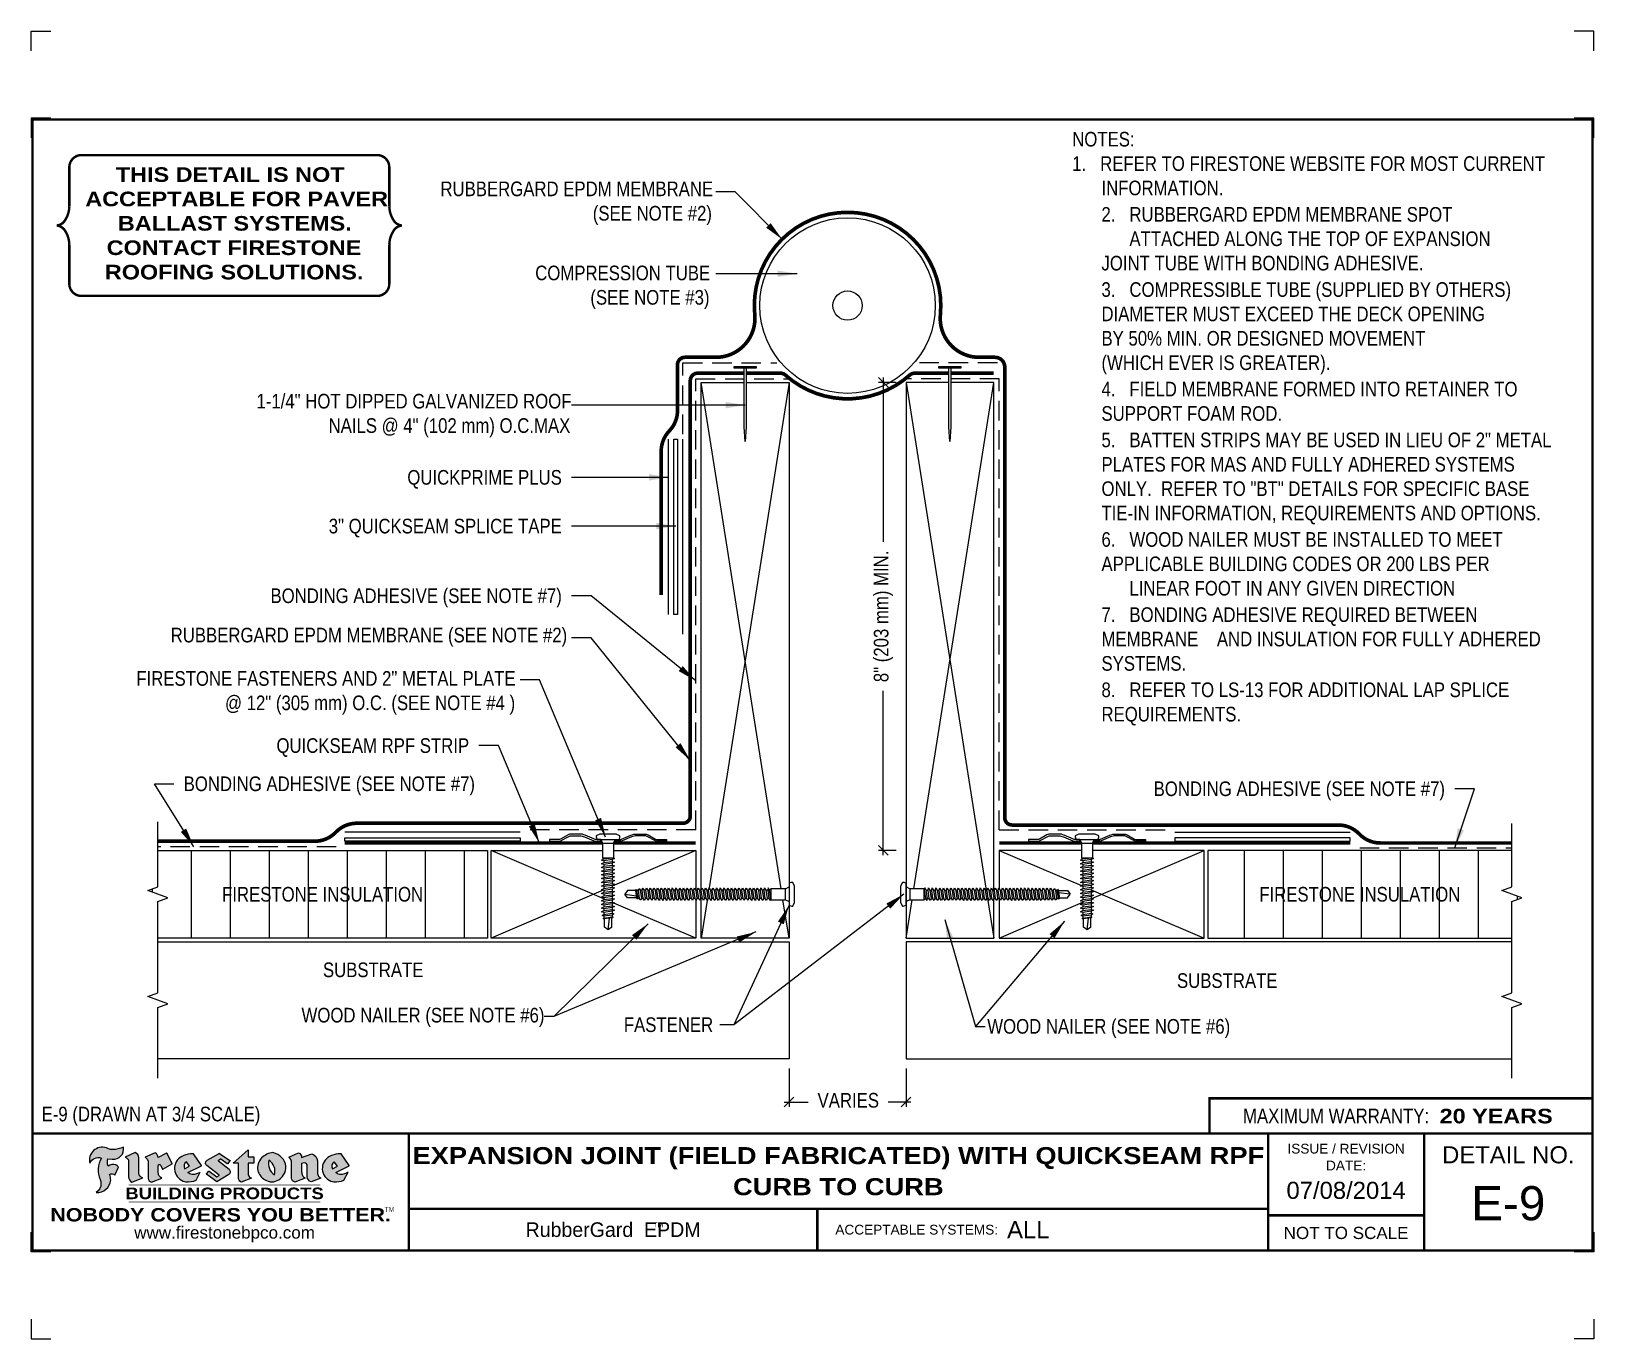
# Model space of a CAD drawing. Header units: inches. Extents: x 233.4 to 253.5, y -19.3 to -2.6.
import ezdxf
from ezdxf.enums import TextEntityAlignment as Align

# ---------------------------------------------------------------- set-up
doc = ezdxf.new("R2010")
doc.units = ezdxf.units.IN
doc.header["$MEASUREMENT"] = 0
doc.linetypes.add('HIDDEN', pattern=[0.375, 0.25, -0.125])
doc.layers.get('0').update_dxf_attribs({"linetype": 'CONTINUOUS'})
doc.layers.get('DEFPOINTS').update_dxf_attribs({"linetype": 'CONTINUOUS'})
for name, color, linetype in [('FSBP-ACCESSORY-FIRESTONE', 7, 'CONTINUOUS'), ('FSBP-ACCESSORY-OTHER', 7, 'CONTINUOUS'), ('FSBP-ADHESIVE', 1, 'HIDDEN'), ('FSBP-ANNO-NOTE', 7, 'CONTINUOUS'), ('FSBP-INSULATION', 7, 'CONTINUOUS'), ('FSBP-MEMBRANE', 7, 'CONTINUOUS'), ('FSBP-SUBSTRATE-GENERIC', 9, 'CONTINUOUS'), ('FSBP-TTLB', 7, 'CONTINUOUS'), ('FSBP-TTLB-BORDER', 7, 'CONTINUOUS'), ('FSBP-TTLB-TEXT', 7, 'CONTINUOUS'), ('FSBP-WOOD', 7, 'CONTINUOUS')]:
    doc.layers.add(name, color=color, linetype=linetype)
doc.styles.add('FSBP_ARIAL', font='arial.ttf')
doc.styles.add('FSBP_ARIAL_BOLD', font='')
doc.styles.add('FSBP_ARIAL_NAR', font='ARIALN.TTF')
doc.styles.add('FSBP_BANKGOTHIC', font='bgothm.ttf')
doc.styles.get('FSBP_ARIAL_BOLD').set_extended_font_data('Arial Black')
doc.linetypes.add('ZIGZAG', pattern='A,0.0001,-0.2,[131,ltypeshp.shx,S=0.2,R=0,X=-0.2,Y=0],-0.4,[131,ltypeshp.shx,S=0.2,R=180,X=0.2,Y=0],-0.2', length=0.8001)
doc.dimstyles.new('FSBP-DIM', dxfattribs={"dimtxt": 0.1875, "dimasz": 0.125, "dimexe": 0.0625, "dimexo": 0.125, "dimgap": 0.125, "dimtad": 0, "dimdec": 0, "dimzin": 1, "dimdsep": 46, "dimlunit": 4, "dimtxsty": 'FSBP_ARIAL_NAR', "dimblk": 'OBLIQUE', "dimcen": 0.09375, "dimdle": 0.0625, "dimclrd": 256, "dimclre": 256, "dimclrt": 256, "dimadec": 0, "dimazin": 0, "dimtfac": 1, "dimtdec": 0, "dimtmove": 1, "dimatfit": 3, "dimfxl": 1, "dimtolj": 1, "dimtzin": 0, "dimlwd": -1, "dimlwe": -1, "dimarcsym": 0})
doc.dimstyles.new('FSBP-LEADER', dxfattribs={"dimtxt": 0.1875, "dimasz": 0.25, "dimexe": 0.0625, "dimexo": 0.125, "dimgap": 0.125, "dimtad": 0, "dimtih": 1, "dimtoh": 1, "dimdec": 4, "dimzin": 0, "dimdsep": 46, "dimlunit": 4, "dimtxsty": 'FSBP_ARIAL_NAR', "dimcen": 0.09375, "dimclrd": 256, "dimclre": 256, "dimclrt": 256, "dimadec": 0, "dimazin": 0, "dimtfac": 1, "dimtdec": 4, "dimtofl": 0, "dimtmove": 0, "dimatfit": 3, "dimfxl": 1, "dimtolj": 1, "dimtzin": 0, "dimlwd": -1, "dimlwe": -1, "dimarcsym": 0})

msp = doc.modelspace()

# ---------------------------------------------------------------- texts
at = {"layer": 'DEFPOINTS', "style": 'FSBP_ARIAL_NAR'}
msp.add_text('E-9 (DRAWN AT 3/4 SCALE)', height=0.1875, dxfattribs=at).set_placement((233.5798584845292, -16.45403783689754), align=Align.MIDDLE_LEFT)
at = {"layer": 'FSBP-ANNO-NOTE', "style": 'FSBP_ARIAL_NAR'}
for s, p in [('QUICKPRIME PLUS', (240.2490983988486, -8.291955115942315)), ('3" QUICKSEAM SPLICE TAPE', (240.2490983988486, -8.916955115942315)), ('BONDING ADHESIVE (SEE NOTE #7)', (240.2490983988486, -9.809480782619076)), ('QUICKSEAM RPF STRIP', (239.0606835616214, -11.73056122206764)), ('FASTENER', (242.1891144874398, -15.30863814692391))]:
    msp.add_text(s, height=0.1875, dxfattribs=at).set_placement(p, align=Align.MIDDLE_RIGHT)
for s, p in [('BONDING ADHESIVE (SEE NOTE #7)', (235.400550515192, -12.22034539138951)), ('BONDING ADHESIVE (SEE NOTE #7)', (247.8357706712304, -12.28419372424482)), ('WOOD NAILER (SEE NOTE #6)', (236.9120505113465, -15.18635584415642)), ('WOOD NAILER (SEE NOTE #6)', (245.7029801848793, -15.33000445953341))]:
    msp.add_text(s, height=0.1875, dxfattribs=at).set_placement(p, align=Align.MIDDLE_LEFT)
for s, p in [('FIRESTONE INSULATION', (237.1821885638496, -13.63668121772422)), ('FIRESTONE INSULATION', (250.4792880202295, -13.63668121772422)), ('SUBSTRATE', (237.8309038235731, -14.60562450113763)), ('SUBSTRATE', (248.7801209859537, -14.74349271245084))]:
    msp.add_text(s, height=0.1875, dxfattribs=at).set_placement(p, align=Align.MIDDLE_CENTER)
at = {"layer": 'FSBP-ANNO-NOTE', "char_height": 0.1875, "attachment_point": 1}
for s, width, heights, insert, style in [('\\A1;NOTES:\\P\\pi-0.375,l0.375;1.   REFER TO FIRESTONE WEBSITE FOR MOST CURRENT INFORMATION.\\P\\pi0;{\\H0.083333x;\\P\\pi-0.375;}2.   RUBBERGARD EPDM MEMBRANE SPOT \\P\\pt0.375;      ATTACHED ALONG THE TOP OF EXPANSION\\P\\pi0;JOINT TUBE WITH BONDING ADHESIVE.{\\H0.083333x;\\P\\P\\pi-0.375,tz;}3.   COMPRESSIBLE TUBE (SUPPLIED BY OTHERS) DIAMETER MUST EXCEED THE DECK OPENING \\P\\pi0;BY 50% MIN. OR DESIGNED MOVEMENT \\P(WHICH EVER IS GREATER).{\\H0.083333x;\\P\\P\\pi-0.375;}4.   FIELD MEMBRANE FORMED INTO RETAINER TO SUPPORT FOAM ROD.{\\H0.083333x;\\P\\P\\pt0.375;}5.   BATTEN STRIPS MAY BE USED IN LIEU OF 2" METAL PLATES FOR MAS AND FULLY ADHERED SYSTEMS ONLY.  REFER TO "BT" DETAILS FOR SPECIFIC BASE TIE-IN INFORMATION, REQUIREMENTS AND OPTIONS.\\P{\\H0.083333x;\\P\\ptz;}6.   WOOD NAILER MUST BE INSTALLED TO MEET APPLICABLE BUILDING CODES OR 200 LBS PER \\P\\pt0.375;      LINEAR FOOT IN ANY GIVEN DIRECTION\\P{\\H0.083333x;\\P}7.   BONDING ADHESIVE REQUIRED BETWEEN MEMBRANE    AND INSULATION FOR FULLY ADHERED SYSTEMS.\\P{\\H0.083333x;\\P}8.   REFER TO LS-13 FOR ADDITIONAL LAP SPLICE   REQUIREMENTS.', 6.257193546069175, [7.958013528459556], (246.7923455258278, -3.863149736260311), 'FSBP_ARIAL_NAR'), ('\\pi0.5972;THIS DETAIL IS NOT \\P\\pi0.20487;ACCEPTABLE FOR PAVER \\P\\pi0.62285;BALLAST SYSTEMS.  \\P\\pi0.47934;CONTACT FIRESTONE \\P\\pi0.456;ROOFING SOLUTIONS.', 4.120988749582466, [1.62786823296696], (233.9350678133439, -4.316803045558501), 'FSBP_ARIAL_BOLD'), ('\\pi0.15844;RUBBERGARD EPDM MEMBRANE\\P\\pi2.052; (SEE NOTE #2)', 3.626418351592292, [0.6843962283510334], (238.5344271605536, -4.499869350369408), 'FSBP_ARIAL_NAR'), ('\\pi0.18524;COMPRESSION TUBE\\P\\pi0.83254; (SEE NOTE #3)', 2.406979089446395, [0.6095056496305913], (239.72265625, -5.578125), 'FSBP_ARIAL_NAR'), ('\\pi0.2917;1-1/4" HOT DIPPED GALVANIZED ROOF \\P\\pi1.216;NAILS @ 4" (102 mm) O.C.MAX', 4.298008720616053, [0.5768949455671224], (236.0428513952029, -7.221800078696106), 'FSBP_ARIAL_NAR'), ('RUBBERGARD EPDM MEMBRANE (SEE NOTE #2)', 5.124420547799673, [0.2958878166245993], (235.234586825627, -10.22022339019532), 'FSBP_ARIAL_NAR'), ('\\pi0.12627;FIRESTONE FASTENERS AND 2" METAL PLATE \\P\\pi1.263;@ 12" (305 mm) O.C. (SEE NOTE #4 )', 4.958682425040024, [0.6600709750418898], (234.6682762371726, -10.77643451542097), 'FSBP_ARIAL_NAR')]:
    msp.add_mtext_dynamic_manual_height_columns(s, width=width, gutter_width=5, heights=heights, dxfattribs=dict(at, insert=insert, style=style))

# ---------------------------------------------------------------- blocks, each defined once
blk = doc.blocks.new('FSBP_FASTENER_OTHERS_1')
at = {"layer": 'FSBP-ACCESSORY-FIRESTONE'}
blk.add_lwpolyline([(0.15234375, 0.046875), (0.10546875, 0.0703125), (-0.10546875, 0.0703125), (-0.15234375, 0.046875, 0.1250000000000262), (-0.140625, 0), (0.140625, 0, 0.1250000000000263)], format="xyb", close=True, dxfattribs=at)
for points in [[(-0.052734375, -0.2494419642857224), (-0.08203125, -0.2654649572743324), (-0.052734375, -0.2731174145486648), (0.052734375, -0.2580504502629424), (0.08203125, -0.2420274572743324), (0.052734375, -0.234375), (-0.052734375, -0.2494419642857224), (-0.0703125, -0.234375), (0.0703125, -0.234375), (0.0703125, -0.046875), (-0.0703125, -0.046875), (-0.09375, 0)], [(0.0703125, -0.046875), (0.09375, 0)], [(-0.0703125, -0.046875), (-0.0703125, -0.234375)], [(-0.052734375, -0.2731174145486648), (-0.052734375, -0.2967928648116072)], [(-0.052734375, -0.3204683150745495), (-0.052734375, -0.3441437653374919)], [(-0.052734375, -0.3678192156004343), (-0.052734375, -0.3914946658633767)], [(0.052734375, -0.2580504502629424), (0.052734375, -0.2817259005258848)], [(0.052734375, -0.3054013507888271), (0.052734375, -0.3290768010517695)], [(0.052734375, -0.3527522513147119), (0.052734375, -0.3764277015776543)], [(0.052734375, -0.4001031518405966), (0.052734375, -0.423778602103539)], [(-0.052734375, -0.415170116126319), (-0.052734375, -0.4388455663892614)], [(-0.052734375, -0.4625210166522038), (-0.052734375, -0.4861964669151462)], [(-0.052734375, -0.5098719171780886), (-0.052734375, -0.5335473674410309)], [(-0.052734375, -0.5572228177039733), (-0.052734375, -0.5808982679669157)], [(0.052734375, -0.4474540523664814), (0.052734375, -0.4711295026294806)], [(0.052734375, -0.4948049528923661), (0.052734375, -0.5184804031553085)], [(0.052734375, -0.5421558534183077), (0.052734375, -0.5658313036811933)], [(0.052734375, -0.5895067539441357), (0.052734375, -0.6131822042071349)], [(-0.052734375, -0.6045737182298581), (-0.052734375, -0.6282491684928004)], [(-0.052734375, -0.6519246187557428), (-0.052734375, -0.6756000690186852)], [(-0.052734375, -0.6992755192816276), (-0.052734375, -0.7229509695445699)], [(-0.052734375, -0.7466264198075123), (-0.052734375, -0.7703018700704547)], [(-0.052734375, -0.7939773203333971), (-0.052734375, -0.8176527705963395)], [(0.052734375, -0.6368576544700204), (0.052734375, -0.6605331047329628)], [(0.052734375, -0.684208554995962), (0.052734375, -0.7078840052589044)], [(0.052734375, -0.7315594555217899), (0.052734375, -0.7552349057847891)], [(0.052734375, -0.7789103560477315), (0.052734375, -0.802585806310617)], [(-0.052734375, -0.8413282208592818), (-0.052734375, -0.8650036711222242)], [(-0.052734375, -0.8886791213852234), (-0.052734375, -0.912354571648109)], [(-0.052734375, -0.9360300219110513), (-0.052734375, -0.9597054721740506)], [(-0.052734375, -0.9833809224369361), (-0.052734375, -1.007056372699878)], [(0.052734375, -0.8262612565736163), (0.052734375, -0.8499367068365586)], [(0.052734375, -0.8736121570994442), (0.052734375, -0.8972876073624434)], [(0.052734375, -0.9209630576253858), (0.052734375, -0.9446385078882713)], [(0.052734375, -0.9683139581512705), (0.052734375, -0.9919894084142129)], [(-0.052734375, -1.030731822962878), (-0.052734375, -1.054407273225763)], [(-0.052734375, -1.078082723488706), (-0.052734375, -1.101758173751705)], [(-0.052734375, -1.12543362401459), (-0.052734375, -1.149109074277533)], [(-0.052734375, -1.172784524540532), (-0.052734375, -1.196459974803474)], [(0.052734375, -1.015664858677098), (0.052734375, -1.039340308940098)], [(0.052734375, -1.06301575920304), (0.052734375, -1.086691209465926)], [(0.052734375, -1.110366659728925), (0.052734375, -1.134042109991867)], [(0.052734375, -1.157717560254753), (0.052734375, -1.181393010517752)], [(-0.052734375, -1.22013542506636), (-0.052734375, -1.243810875329359)], [(-0.052734375, -1.267486325592301), (-0.052734375, -1.291161775855187)], [(-0.052734375, -1.314837226118186), (-0.052734375, -1.338512676381129)], [(-0.052734375, -1.362188126644014), (-0.052734375, -1.385863576907013)], [(0.052734375, -1.205068460780694), (0.052734375, -1.22874391104358)], [(0.052734375, -1.252419361306579), (0.052734375, -1.276094811569521)], [(0.052734375, -1.299770261832407), (0.052734375, -1.323445712095406)], [(0.052734375, -1.347121162358349), (0.052734375, -1.370796612621234)], [(0.052734375, -1.394472062884233), (0.052734375, -1.418147513147176)], [(-0.052734375, -1.409539027169956), (-0.052734375, -1.433214477432841)], [(-0.052734375, -1.45688992769584), (-0.052734375, -1.480565377958783)], [(-0.052734375, -1.504240828221668), (-0.052734375, -1.527916278484668)], [(-0.052734375, -1.55159172874761), (-0.052734375, -1.575267179010496)], [(-0.052734375, -1.598942629273495), (-0.052734375, -1.622618079536437)], [(0.052734375, -1.441822963410061), (0.052734375, -1.46549841367306)], [(0.052734375, -1.489173863936003), (0.052734375, -1.512849314198888)], [(0.052734375, -1.536524764461888), (0.052734375, -1.56020021472483)], [(0.052734375, -1.583875664987715), (0.052734375, -1.607551115250715)], [(-0.052734375, -1.646293529799323), (-0.052734375, -1.669968980062322)], [(-0.052734375, -1.693644430325264), (-0.052734375, -1.71731988058815)], [(-0.052734375, -1.740995330851149), (-0.052734375, -1.764670781114091)], [(-0.052734375, -1.788346231376977), (-0.052734375, -1.812021681639976)], [(0.052734375, -1.631226565513657), (0.052734375, -1.654902015776543)], [(0.052734375, -1.678577466039542), (0.052734375, -1.702252916302484)], [(0.052734375, -1.72592836656537), (0.052734375, -1.749603816828369)], [(0.052734375, -1.773279267091311), (0.052734375, -1.796954717354197)], [(-0.052734375, -1.835697131902918), (-0.052734375, -1.859372582165804)], [(-0.052734375, -1.883048032428803), (-0.052734375, -1.906723482691746)], [(-0.052734375, -1.930398932954631), (-0.052734375, -1.95407438321763)], [(-0.046875, -1.965075054777628), (-0.046875, -2.070887446318807), (0, -2.106043696318807), (0.01845467722529293, -1.955742243745476)], [(0.046875, -1.951682197634796), (0.046875, -2.070887446318807), (0, -2.106043696318807)], [(0.052734375, -1.820630167617196), (0.052734375, -1.844305617880138)], [(0.052734375, -1.867981068143081), (0.052734375, -1.891656518406023)], [(0.052734375, -1.915331968668966), (0.052734375, -1.939007418931908)]]:
    blk.add_lwpolyline(points, dxfattribs=at)
for points in [[(-0.052734375, -0.2967928648116072), (0.052734375, -0.2817259005258848), (0.08203125, -0.2893783578002171), (0.052734375, -0.3054013507888271), (-0.052734375, -0.3204683150745495), (-0.08203125, -0.3128158578002171)], [(-0.052734375, -0.3441437653374919), (0.052734375, -0.3290768010517695), (0.08203125, -0.3367292583261019), (0.052734375, -0.3527522513147119), (-0.052734375, -0.3678192156004343), (-0.08203125, -0.3601667583261019)], [(-0.052734375, -0.3914946658633767), (0.052734375, -0.3764277015776543), (0.08203125, -0.3840801588519867), (0.052734375, -0.4001031518405966), (-0.052734375, -0.415170116126319), (-0.08203125, -0.4075176588519867)], [(-0.052734375, -0.4388455663892614), (0.052734375, -0.423778602103539), (0.08203125, -0.4314310593778714), (0.052734375, -0.4474540523664814), (-0.052734375, -0.4625210166522038), (-0.08203125, -0.4548685593778714)], [(-0.052734375, -0.4861964669151462), (0.052734375, -0.4711295026294806), (0.08203125, -0.4787819599037562), (0.052734375, -0.4948049528923661), (-0.052734375, -0.5098719171780886), (-0.08203125, -0.5022194599037562)], [(-0.052734375, -0.5335473674410309), (0.052734375, -0.5184804031553085), (0.08203125, -0.5261328604296409), (0.052734375, -0.5421558534183077), (-0.052734375, -0.5572228177039733), (-0.08203125, -0.5495703604296409)], [(-0.052734375, -0.5808982679669157), (0.052734375, -0.5658313036811933), (0.08203125, -0.5734837609555257), (0.052734375, -0.5895067539441357), (-0.052734375, -0.6045737182298581), (-0.08203125, -0.5969212609555257)], [(-0.052734375, -0.6282491684928004), (0.052734375, -0.6131822042071349), (0.08203125, -0.6208346614814104), (0.052734375, -0.6368576544700204), (-0.052734375, -0.6519246187557428), (-0.08203125, -0.6442721614814104)], [(-0.052734375, -0.6756000690186852), (0.052734375, -0.6605331047329628), (0.08203125, -0.668185562007352), (0.052734375, -0.684208554995962), (-0.052734375, -0.6992755192816276), (-0.08203125, -0.691623062007352)], [(-0.052734375, -0.7229509695445699), (0.052734375, -0.7078840052589044), (0.08203125, -0.7155364625331799), (0.052734375, -0.7315594555217899), (-0.052734375, -0.7466264198075123), (-0.08203125, -0.7389739625331799)], [(-0.052734375, -0.7703018700704547), (0.052734375, -0.7552349057847891), (0.08203125, -0.7628873630590647), (0.052734375, -0.7789103560477315), (-0.052734375, -0.7939773203333971), (-0.08203125, -0.7863248630590647)], [(-0.052734375, -0.8176527705963395), (0.052734375, -0.802585806310617), (0.08203125, -0.8102382635850063), (0.052734375, -0.8262612565736163), (-0.052734375, -0.8413282208592818), (-0.08203125, -0.8336757635850063)], [(-0.052734375, -0.8650036711222242), (0.052734375, -0.8499367068365586), (0.08203125, -0.8575891641108342), (0.052734375, -0.8736121570994442), (-0.052734375, -0.8886791213852234), (-0.08203125, -0.8810266641108342)], [(-0.052734375, -0.912354571648109), (0.052734375, -0.8972876073624434), (0.08203125, -0.9049400646367189), (0.052734375, -0.9209630576253858), (-0.052734375, -0.9360300219110513), (-0.08203125, -0.9283775646367189)], [(-0.052734375, -0.9597054721740506), (0.052734375, -0.9446385078882713), (0.08203125, -0.9522909651626605), (0.052734375, -0.9683139581512705), (-0.052734375, -0.9833809224369361), (-0.08203125, -0.9757284651626605)], [(-0.052734375, -1.007056372699878), (0.052734375, -0.9919894084142129), (0.08203125, -0.9996418656884885), (0.052734375, -1.015664858677098), (-0.052734375, -1.030731822962878), (-0.08203125, -1.023079365688488)], [(-0.052734375, -1.054407273225763), (0.052734375, -1.039340308940098), (0.08203125, -1.04699276621443), (0.052734375, -1.06301575920304), (-0.052734375, -1.078082723488706), (-0.08203125, -1.07043026621443)], [(-0.052734375, -1.101758173751705), (0.052734375, -1.086691209465926), (0.08203125, -1.094343666740315), (0.052734375, -1.110366659728925), (-0.052734375, -1.12543362401459), (-0.08203125, -1.117781166740315)], [(-0.052734375, -1.149109074277533), (0.052734375, -1.134042109991867), (0.08203125, -1.141694567266143), (0.052734375, -1.157717560254753), (-0.052734375, -1.172784524540532), (-0.08203125, -1.165132067266143)], [(-0.052734375, -1.196459974803474), (0.052734375, -1.181393010517752), (0.08203125, -1.189045467792084), (0.052734375, -1.205068460780694), (-0.052734375, -1.22013542506636), (-0.08203125, -1.212482967792084)], [(-0.052734375, -1.243810875329359), (0.052734375, -1.22874391104358), (0.08203125, -1.236396368317969), (0.052734375, -1.252419361306579), (-0.052734375, -1.267486325592301), (-0.08203125, -1.259833868317969)], [(-0.052734375, -1.291161775855187), (0.052734375, -1.276094811569521), (0.08203125, -1.283747268843797), (0.052734375, -1.299770261832407), (-0.052734375, -1.314837226118186), (-0.08203125, -1.307184768843797)], [(-0.052734375, -1.338512676381129), (0.052734375, -1.323445712095406), (0.08203125, -1.331098169369739), (0.052734375, -1.347121162358349), (-0.052734375, -1.362188126644014), (-0.08203125, -1.354535669369739)], [(-0.052734375, -1.385863576907013), (0.052734375, -1.370796612621234), (0.08203125, -1.378449069895623), (0.052734375, -1.394472062884233), (-0.052734375, -1.409539027169956), (-0.08203125, -1.401886569895623)], [(-0.052734375, -1.433214477432841), (0.052734375, -1.418147513147176), (0.08203125, -1.425799970421451), (0.052734375, -1.441822963410061), (-0.052734375, -1.45688992769584), (-0.08203125, -1.449237470421451)], [(-0.052734375, -1.480565377958783), (0.052734375, -1.46549841367306), (0.08203125, -1.473150870947393), (0.052734375, -1.489173863936003), (-0.052734375, -1.504240828221668), (-0.08203125, -1.496588370947393)], [(-0.052734375, -1.527916278484668), (0.052734375, -1.512849314198888), (0.08203125, -1.520501771473278), (0.052734375, -1.536524764461888), (-0.052734375, -1.55159172874761), (-0.08203125, -1.543939271473278)], [(-0.052734375, -1.575267179010496), (0.052734375, -1.56020021472483), (0.08203125, -1.567852671999105), (0.052734375, -1.583875664987715), (-0.052734375, -1.598942629273495), (-0.08203125, -1.591290171999105)], [(-0.052734375, -1.622618079536437), (0.052734375, -1.607551115250715), (0.08203125, -1.615203572525047), (0.052734375, -1.631226565513657), (-0.052734375, -1.646293529799323), (-0.08203125, -1.638641072525047)], [(-0.052734375, -1.669968980062322), (0.052734375, -1.654902015776543), (0.08203125, -1.662554473050932), (0.052734375, -1.678577466039542), (-0.052734375, -1.693644430325264), (-0.08203125, -1.685991973050932)], [(-0.052734375, -1.71731988058815), (0.052734375, -1.702252916302484), (0.08203125, -1.70990537357676), (0.052734375, -1.72592836656537), (-0.052734375, -1.740995330851149), (-0.08203125, -1.73334287357676)], [(-0.052734375, -1.764670781114091), (0.052734375, -1.749603816828369), (0.08203125, -1.757256274102701), (0.052734375, -1.773279267091311), (-0.052734375, -1.788346231376977), (-0.08203125, -1.780693774102701)], [(-0.052734375, -1.812021681639976), (0.052734375, -1.796954717354197), (0.08203125, -1.804607174628586), (0.052734375, -1.820630167617196), (-0.052734375, -1.835697131902918), (-0.08203125, -1.828044674628586)], [(-0.052734375, -1.859372582165804), (0.052734375, -1.844305617880138), (0.08203125, -1.851958075154414), (0.052734375, -1.867981068143024), (-0.052734375, -1.883048032428803), (-0.08203125, -1.875395575154414)], [(-0.052734375, -1.906723482691746), (0.052734375, -1.891656518406023), (0.07470703125, -1.900355292644633), (0.052734375, -1.915331968668966), (-0.052734375, -1.930398932954631), (-0.07470703125, -1.921700158716021)], [(-0.052734375, -1.95407438321763), (0.052734375, -1.939007418931908), (0.063720703125, -1.943356806051213), (0.052734375, -1.950845144063408), (-0.052734375, -1.965912108349073), (-0.063720703125, -1.961562721229768)]]:
    blk.add_lwpolyline(points, close=True, dxfattribs=at)
blk = doc.blocks.new('_OBLIQUE')
at = {"color": 0, "linetype": 'ByBlock'}
blk.add_line((-0.5, -0.5), (0.5, 0.5), dxfattribs=at)
blk = doc.blocks.new('*D7')
at = {"layer": 'DEFPOINTS', "color": 0, "transparency": 16777216}
for p in [(244.6617779867865, -7.074181217724217), (244.3707230596316, -13.07418121772416), (244.6617779867865, -13.07418121772416)]:
    blk.add_point(p, dxfattribs=at)
at = {"layer": 'FSBP-ANNO-NOTE', "transparency": 16777216}
for p, q in [((244.5367779867865, -7.074181217724217), (244.3082230596316, -7.074181217724217)), ((244.3707230596316, -7.011681217724217), (244.3707230596316, -9.118924566973838)), ((244.3707230596316, -13.13668121772416), (244.3707230596316, -11.02943786847452)), ((244.5367779867865, -13.07418121772416), (244.3082230596316, -13.07418121772416))]:
    blk.add_line(p, q, dxfattribs=at)
at = {"layer": 'FSBP-ANNO-NOTE', "transparency": 16777216, "xscale": 0.125, "yscale": 0.125, "zscale": 0.125}
for p, rotation in [((244.3707230596316, -7.074181217724217), 90), ((244.3707230596316, -13.07418121772416), 270)]:
    blk.add_blockref('_OBLIQUE', p, dxfattribs=dict(at, rotation=rotation))
at = {"layer": 'FSBP-ANNO-NOTE', "transparency": 16777216, "insert": (244.3707230596316, -10.07418121772414), "char_height": 0.1875, "attachment_point": 5, "rotation": 90, "style": 'FSBP_ARIAL_NAR'}
blk.add_mtext('\\A1;8" (203 mm) MIN.', dxfattribs=at)
blk = doc.blocks.new('TTLB-EPDM_2')
at = {"layer": 'FSBP-TTLB-TEXT'}
h = blk.add_hatch(color=1, dxfattribs=at)
edge = h.paths.add_edge_path()
edge.add_arc((1.037309769669573, -0.1982514792917306), 0.1319107607348553, 264.0410451462098, 370.3106169565175)
edge.add_arc((1.027551646585694, 0.1214293576525799), 0.3273056962876235, 270.05058356628535, 295.23459397187514, ccw=False)
edge.add_arc((1.022801957313345, -0.06680179986895154), 0.1391656561713503, 249.3281275763668, 272.0749124149863, ccw=False)
edge.add_line((0.9736743133014443, -0.1970076156048179), (0.9474927838574558, -0.1852745150568325))
edge.add_arc((0.8939498971398288, -0.3394262635682071), 0.1631857907024099, 70.84590087378872, 194.3325259843273)
edge.add_arc((0.8444260109029493, -0.4259936440910768), 0.1179914261095279, 70.96950098067128, 156.9641407594482, ccw=False)
edge.add_arc((1.153141409296894, -0.4684497516079468), 0.3110405457095052, 150.3231137483159, 203.2084295854517)
edge.add_arc((0.7562495500622943, -0.6412608153899899), 0.1218587156617311, 0.8849157075190988, 24.34668939894999, ccw=False)
edge.add_arc((0.7493781665697374, -0.6475258110744375), 0.1289731377238325, -58.36655102076742, 3.6216782311386737, ccw=False)
edge.add_arc((0.8256699029544474, -0.5792158350996106), 0.1783301886510354, 267.2205474105585, 354.1381621173521)
edge.add_arc((0.7903121048625305, -0.6011409294291745), 0.212787892960859, 0.9996158580669322, 21.00503380861244)
edge.add_arc((1.01880712263941, -0.5666691048185161), 0.05136395668415847, 40.82117713173261, 125.52727787225791, ccw=False)
edge.add_line((1.057676976260041, -0.5330924682126437), (1.102776947655911, -0.4308018311949837))
edge.add_arc((1.040858222524664, -0.4699705673995949), 0.07326744446031509, 32.31675181867256, 66.31481236598174)
edge.add_arc((1.032262518825329, -0.5063316993097662), 0.1102246948011782, 69.8179132332389, 125.254734720681)
edge.add_arc((1.127708877207287, -0.368959353531244), 0.1659710644737306, 164.1569669952081, 196.5811013160487, ccw=False)
edge.add_line((0.9680425188342383, -0.3236487780942383), (1.023615334387159, -0.3294494641845773))
h = blk.add_hatch(color=1, dxfattribs=at)
edge = h.paths.add_edge_path()
edge.add_line((1.275239419159561, -0.6223407783464694), (1.415345367376062, -0.5660418822574371))
edge.add_arc((1.421019305783958, -0.5090099247487757), 0.05731350411836949, 181.9717871001989, 264.31851000495806, ccw=False)
edge.add_line((1.363739737527226, -0.5109819325197265), (1.363412352251203, -0.3102363679013962))
edge.add_arc((1.294263659668751, -0.3103491388303989), 0.06914878453844908, 0.0934405599591014, 72.42834396969012)
edge.add_line((1.315139561173908, -0.2444268274366692), (1.186839444240604, -0.3024209471341379))
edge.add_arc((1.175246268095289, -0.3585110609420917), 0.05727567197445628, -0.017399788185912257, 78.322067691347, ccw=False)
edge.add_line((1.232521937428658, -0.3585284546236807), (1.232574268422297, -0.555126496687123))
edge.add_arc((1.305699496415486, -0.5558575689677219), 0.07312888236350451, 179.4272023230205, 245.3845503102953)
h = blk.add_hatch(color=1, dxfattribs=at)
edge = h.paths.add_edge_path()
edge.add_line((1.792026821926584, -0.3839679064720229), (1.722158956877934, -0.2518542302253621))
edge.add_arc((1.720119655279638, -0.2529327078887852), 0.002306916790721817, 27.87197133405656, 117.3766794470751)
edge.add_line((1.719058846382097, -0.250884159729182), (1.610638460368705, -0.3070279753467702))
edge.add_arc((1.547088841662962, -0.3061026658494403), 0.06355635479880145, 359.165808011073, 425.8793658831422)
edge.add_line((1.573061729235633, -0.2480956029480268), (1.446879247402876, -0.3051325108639702))
edge.add_arc((1.407812067100189, -0.370357133046621), 0.07602957263902092, -3.441403975725109, 59.07992244284969, ccw=False)
edge.add_line((1.483704536400296, -0.3749210150788969), (1.483704536400296, -0.5723838140635706))
edge.add_arc((1.54053746518044, -0.568254406115083), 0.05698275005415228, 184.1557352478595, 255.3066498366543)
edge.add_line((1.526084036778343, -0.6233736605654059), (1.657291340682093, -0.570650514527486))
edge.add_arc((1.688298576827198, -0.5021390388423987), 0.0752015358480571, 207.5160880841914, 245.649226723163, ccw=False)
edge.add_arc((1.721050197024907, -0.4914488168456328), 0.1093332836229113, 179.4823365255141, 204.5537900001094, ccw=False)
edge.add_line((1.611721375809452, -0.4904610114968335), (1.611721375809452, -0.4126404716788983))
edge.add_arc((1.628589765097195, -0.414159299036043), 0.01693662875851176, 28.356188110622725, 174.8549701683585, ccw=False)
edge.add_arc((1.627340435522395, -0.4197189881350504), 0.02111886817708033, 22.216893572439517, 40.10213956426492, ccw=False)
edge.add_line((1.646891420738257, -0.4117336534413738), (1.666638796144639, -0.4549750258192233))
edge.add_arc((1.668737246926742, -0.4540167099035481), 0.002306916790685496, 204.545128184284, 299.6323508190091)
edge.add_line((1.669877862091766, -0.4560219186518992), (1.791128135493295, -0.3870515928837648))
edge.add_line((1.791128135493295, -0.3870515928837648), (1.792026821926584, -0.3839679064720229))
h = blk.add_hatch(color=1, dxfattribs=at)
h.paths.add_polyline_path([(2.063388732080512, -0.2583237030618903, 0.02524281661523788), (2.025024361750752, -0.2610532129309178, 0.1213611957758757), (1.901773912052249, -0.3008158885520373, 0.6151668103976068), (1.93274136141747, -0.6099060679591872, 0.05306812109568645), (1.967936229862175, -0.617865745600497, 0.1150932231766138), (2.099126721549737, -0.5994933789882708), (2.151195569562105, -0.4944891916583316, -0.08755405562188731), (2.104230609512001, -0.5187113292177372, -0.265591761123442), (1.992692314386659, -0.5010701623316862), (2.165347897647223, -0.4141184325909109, 0.4518949533370738), (2.166222728871162, -0.4107679608846269)])
h.paths.add_polyline_path([(2.014217313945437, -0.4188965037300676), (1.951113654018855, -0.4515330109460507, -0.3720533890450154), (1.973177450672722, -0.3607130665457561)], flags=16)
h = blk.add_hatch(color=1, dxfattribs=at)
edge = h.paths.add_edge_path()
edge.add_arc((2.260407392426802, -0.3775796671688782), 0.04152450223225729, 123.20805433950699, 232.2027298779723, ccw=False)
edge.add_line((2.237665217914071, -0.3428366421988329), (2.393535971665983, -0.2540943745380986))
edge.add_arc((2.394677353533142, -0.2560991469722482), 0.002306916790741334, 55.64644466176611, 119.65426054492559, ccw=False)
edge.add_line((2.395979141996861, -0.2541946229174954), (2.531809646140459, -0.3470380726374032))
edge.add_arc((2.530468902927946, -0.3489153772789875), 0.002306916790700397, -42.731101238422525, 54.4661353739603, ccw=False)
edge.add_line((2.532163440279987, -0.3504807552658491), (2.498457913851155, -0.3869673252714421))
edge.add_arc((2.496763376499139, -0.3854019472845934), 0.002306916790672934, 233.7527076894875, 317.26889876138785, ccw=False)
edge.add_line((2.495399362263356, -0.38726241234572), (2.413849913492982, -0.3274738082119626))
edge.add_arc((2.412485899257181, -0.3293342732731342), 0.002306916790720064, 53.75270768979358, 124.4135619297835)
edge.add_line((2.41118211687575, -0.3274311136421062), (2.382933981293377, -0.346782838468144))
edge.add_arc((2.38423776367478, -0.3486859980991606), 0.002306916790694898, 124.4135619293799, 231.8459020253626)
edge.add_line((2.382812599816248, -0.3505000469010184), (2.519899969301207, -0.4581994452042721))
edge.add_arc((2.494247019847682, -0.4908523236374461), 0.04152450223225742, -55.21225898295222, 51.84590202520428, ccw=False)
edge.add_line((2.517938320565804, -0.5249552055672808), (2.364434947484597, -0.6179520922513717))
edge.add_arc((2.36323960192349, -0.6159790200102006), 0.002306916790726996, 233.2955624372927, 301.20872157023314, ccw=False)
edge.add_line((2.361860787187538, -0.6178285429225383), (2.231266621301074, -0.5204709167214361))
edge.add_arc((2.232647938930649, -0.5186232623475259), 0.002306916790697672, 135.5134179846393, 233.21798691998708, ccw=False)
edge.add_line((2.231002150870836, -0.5170067083764565), (2.262839375599356, -0.4845937328397696))
edge.add_arc((2.264485163659225, -0.4862102868108537), 0.002306916790748497, 53.0352839999411, 135.513417985369, ccw=False)
edge.add_line((2.265872365996302, -0.4843670465239001), (2.361834678328762, -0.5565872257804898))
edge.add_arc((2.363221880665761, -0.5547439854936304), 0.002306916790627066, 233.0352840000685, 302.2362632414394)
edge.add_line((2.36445241715569, -0.5566953042850713), (2.39428499383348, -0.5378823484768844))
edge.add_arc((2.393054457343549, -0.5359310296853765), 0.002306916790685166, 302.2362632406177, 412.2027298768422)
edge.add_line((2.394468296066179, -0.5341081404551886), (2.234958295420142, -0.4103916733127022))
h = blk.add_hatch(color=1, dxfattribs=at)
edge = h.paths.add_edge_path()
edge.add_line((2.763460561272041, -0.2072496393923444), (2.763460561272041, -0.2969520779963801))
edge.add_arc((2.765767478062699, -0.2969520779963943), 0.00230691679065842, 179.9999999996471, 269.9999999996471)
edge.add_line((2.765767478062685, -0.2992589947870528), (2.835417693520355, -0.2992589947870528))
edge.add_arc((2.835417693520355, -0.3015659115777538), 0.002306916790701052, 0, 90, ccw=False)
edge.add_line((2.837724610311056, -0.3015659115777538), (2.837724610311056, -0.3790761307453892))
edge.add_arc((2.83541769352037, -0.3790761307453749), 0.002306916790686842, 269.99999999964706, 359.99999999964706, ccw=False)
edge.add_line((2.835417693520355, -0.3813830475360618), (2.765767478062685, -0.3813830475360618))
edge.add_arc((2.765767478062699, -0.3836899643267202), 0.00230691679065842, 90.00000000035294, 180.0000000003529)
edge.add_line((2.763460561272041, -0.3836899643267344), (2.763460561272041, -0.5033995910642801))
edge.add_arc((2.836735953378943, -0.5071368822038516), 0.07337063740681413, 177.0802527808789, 245.3249543133826)
edge.add_line((2.806105814540615, -0.5738080530967267), (2.674529557384915, -0.6226036013049594))
edge.add_arc((2.708610405062069, -0.564298408791804), 0.06753517344606039, 177.0345319916277, 239.6926428024901, ccw=False)
edge.add_line((2.641165668230087, -0.560804539009709), (2.641165668230087, -0.3836899643267344))
edge.add_arc((2.638858751439429, -0.3836899643267202), 0.00230691679065842, 359.9999999996471, 449.999999999647)
edge.add_line((2.638858751439443, -0.3813830475360618), (2.572857950769389, -0.3813830475360618))
edge.add_line((2.572857950769389, -0.3813830475360618), (2.763460561272041, -0.2072496393923444))
h = blk.add_hatch(color=1, dxfattribs=at)
edge = h.paths.add_edge_path(flags=16)
edge.add_arc((2.940363509127394, -0.4847985213681437), 0.1684614578629418, 344.5558804047865, 417.0140046669545)
edge.add_arc((3.194458079644619, -0.3883534532477785), 0.1684614578629414, 164.5558804047864, 237.0140046669546)
edge = h.paths.add_edge_path()
edge.add_arc((3.069375116502199, -0.4399344555144872), 0.1828726885096673, 136.0914512150047, 191.213418978326)
edge.add_arc((3.064939550433406, -0.4318234379590333), 0.1803148804748503, 194.0167254156723, 240.6663730831859)
edge.add_arc((3.098047041778981, -0.3845058757092554), 0.2378525180183701, 239.2975390661776, 264.2889872773176)
edge.add_arc((3.04884478212623, -0.4190232383793012), 0.203760689247156, 277.1986764832036, 326.503572961274)
edge.add_arc((3.077739326803546, -0.4341046616465112), 0.171374865791709, 325.3768876809902, 406.3828327799087)
edge.add_arc((3.011839488065919, -0.4896144380417797), 0.2571945645850002, 44.28462553519766, 73.82901434867304)
edge.add_arc((3.117152499586992, -0.4983433120546693), 0.2579560664039132, 97.50292863483666, 134.1039137579027)
h = blk.add_hatch(color=1, dxfattribs=at)
edge = h.paths.add_edge_path()
edge.add_line((3.322690228557462, -0.5721896537377091), (3.322690228557462, -0.3749210150788969))
edge.add_arc((3.246797759257384, -0.3703571330465745), 0.076029572638996, 356.5585960242387, 419.0799224428129)
edge.add_line((3.285864939560099, -0.3051325108639702), (3.412047421392799, -0.2480956029480268))
edge.add_arc((3.386074533820159, -0.3061026658494941), 0.06355635479883807, 0.3962622833877276, 65.87936588318718, ccw=False)
edge.add_line((3.449629368605429, -0.3056631084210863), (3.580526418688805, -0.2593848434574539))
edge.add_arc((3.555744121700958, -0.3530904070730321), 0.09692726601172152, 2.366977007666776, 75.18615851992018, ccw=False)
edge.add_line((3.652588689330287, -0.3490873311063041), (3.652588689330287, -0.4883770011386872))
edge.add_arc((3.761877549389556, -0.4914934052703811), 0.1093332836229047, 178.3666365323574, 204.5537900000422)
edge.add_arc((3.729125929191727, -0.5021836272670953), 0.07520153584796169, 207.5160880841711, 245.2240541443093)
edge.add_line((3.697611150971852, -0.5704631245385627), (3.572585913552643, -0.6207021253773775))
edge.add_arc((3.59534718600759, -0.5526356419907701), 0.07177131519198746, 180.3328587115751, 251.51018566665869, ccw=False)
edge.add_line((3.523577081955409, -0.5530525936986663), (3.523577081955409, -0.4153032515383615))
edge.add_arc((3.486319529276879, -0.4148773504126441), 0.0372599868942854, 359.3450650296066, 449.0500281941028)
edge.add_arc((3.482769874121713, -0.4419622099033496), 0.06447454900600783, 86.29402372314017, 119.8211331593848)
edge.add_line((3.450707067966732, -0.3860252459975726), (3.450707067966732, -0.4904610114968335))
edge.add_arc((3.560035889182251, -0.491448816845647), 0.1093332836229751, 179.4823365255069, 204.5537900001023)
edge.add_arc((3.527284268984408, -0.5021390388424952), 0.07520153584796385, 207.5160880841699, 245.6492267231416)
edge.add_line((3.496277032839316, -0.570650514527486), (3.365069728935509, -0.6233736605654059))
edge.add_arc((3.37950248606194, -0.5682868177318081), 0.05694615642555727, 183.9298782390169, 255.318496325343, ccw=False)
h = blk.add_hatch(color=1, dxfattribs=at)
h.paths.add_polyline_path([(3.957695472291277, -0.2583237030618903, 0.02524281661523822), (3.919331101961575, -0.2610532129309178, 0.1085638477195505), (3.807890832595604, -0.2939221658134414, 0.6425897848490651), (3.827048101628293, -0.6099060679591872, 0.05306812109569052), (3.862242970072884, -0.617865745600497, 0.1150932231766133), (3.993433461760503, -0.5994933789882708), (4.045502309772871, -0.4944891916583316, -0.08755405562189084), (3.998537349722767, -0.5187113292177372, -0.2655917611234366), (3.886999054597368, -0.5010701623316862), (4.059654637857989, -0.4141184325909109, 0.4518949533370731), (4.060529469081928, -0.4107679608846269)])
h.paths.add_polyline_path([(3.90852405415626, -0.4188965037300676), (3.845420394229677, -0.4515330109460507, -0.3720533890450147), (3.867484190883488, -0.3607130665457561)], flags=16)
at = {"layer": 'DEFPOINTS', "linetype": 'Continuous', "ltscale": 1.75}
for points in [[(-0.015625, 13.88083333333333), (-0.015625, 14.13083333333333), (0.234375, 14.13083333333333)], [(20.01562500000003, 13.88083333333333), (20.01562500000003, 14.13083333333333), (19.76562500000003, 14.13083333333333)], [(-0.015625, -2.380833333333342), (-0.015625, -2.630833333333342), (0.234375, -2.630833333333342)], [(20.01562500000003, -2.380833333333342), (20.01562500000003, -2.630833333333342), (19.76562500000003, -2.630833333333342)]]:
    blk.add_lwpolyline(points, dxfattribs=at)
at = {"layer": 'DEFPOINTS', "color": 1}
for points in [[(0.234375, 13.015625), (-0.015625, 13.015625), (-0.015625, 12.765625)], [(20.015625, 12.765625), (20.015625, 13.015625), (19.765625, 13.015625)], [(0.234375, -1.515625), (-0.015625, -1.515625), (-0.015625, -1.265625)], [(20.015625, -1.265625), (20.015625, -1.515625), (19.765625, -1.515625)]]:
    blk.add_lwpolyline(points, dxfattribs=at)
at = {"layer": 'FSBP-TTLB', "const_width": 0.03125}
blk.add_lwpolyline([(15.09028770518938, 0), (20, 0), (20, 0.4512598240669945), (15.09028770518938, 0.4512598240669945)], close=True, dxfattribs=at)
for points in [[(0, 0), (0, -1.5), (20, -1.5), (20, 0), (0, 0)], [(4.825208527206769, 0), (4.825208527206769, -0.9643749050531198)], [(15.84028770518938, 0), (15.84028770518938, -0.9643749050531198)], [(17.84110496735593, 0), (17.84110496735593, -1.5)], [(20, 0), (20, -1.5)], [(4.825208527206769, -0.9643749050531198), (15.84028770518938, -0.9643749050531198)], [(4.825208527206769, -0.9643749050531198), (4.825208527206769, -1.5)], [(15.84028770518938, -0.9643749050531198), (15.84028770518938, -1.5)], [(15.84028770518938, -1.048740175933006), (17.84110496735593, -1.048740175933006)]]:
    blk.add_lwpolyline(points, dxfattribs=at)
at = {"layer": 'FSBP-TTLB-BORDER', "const_width": 0.03125}
blk.add_lwpolyline([(20, 0), (20, 13), (0, 13), (0, 0)], dxfattribs=at)
at = {"layer": 'FSBP-TTLB-TEXT', "color": 1}
blk.add_line((0.7358432058323388, -0.379822754145593), (0.7358432058323388, -0.379822754145593), dxfattribs=at)
for points in [[(1.023615323725323, -0.3294494630716969, 0.5000510906601082), (1.167090420776901, -0.1746414942047778, -0.1103304102359608), (1.027840608309816, -0.2058762110801382, -0.09957876667165425), (0.9736743133014443, -0.1970076156048179), (0.9474927838574558, -0.1852745150568325, 0.5978159689075124), (0.7358432058323388, -0.379822754145593, -0.3938834584182213), (0.8828996422548698, -0.3144510229727047, 0.2349406564350952), (0.86727108227484, -0.5910237178633082, -0.1027304183841549), (0.8780937320133262, -0.6393788197974146, -0.2772692352614086), (0.8170223912655956, -0.7573362346216896, 0.3985429150902959), (1.003067614090241, -0.5974286950643517, 0.0875124847930418), (0.9889600163401155, -0.5248671157293501, -0.3874031597924062), (1.057676976260041, -0.5330924682126437), (1.102776947655911, -0.4308018311949837, 0.1494423498871741), (1.07029056398062, -0.4028746979725923, 0.2467195073738216), (0.9686394281704906, -0.4163228904100862, -0.1424285161541127), (0.9680425188342383, -0.3236487780942383), (1.023615334387159, -0.3294494641845773)], [(2.166222728871162, -0.4107679608846269), (2.063388732080512, -0.2583237030618903, 0.02524281661523788), (2.025024361750752, -0.2610532129309178, 0.1085638477195265), (1.913584092384895, -0.2939221658134414, 0.6425897848491228), (1.93274136141747, -0.6099060679591872, 0.05306812109568648), (1.967936229862175, -0.617865745600497, 0.1150932231766137), (2.099126721549737, -0.5994933789882708), (2.151195569562105, -0.4944891916583316, -0.0875540556218873), (2.104230609512001, -0.5187113292177372, -0.2655917611234418), (1.992692314386659, -0.5010701623316862), (2.165347897647223, -0.4141184325909109)], [(2.763460561272041, -0.2072496393923444), (2.763460561272041, -0.2969520779963801, 0.4142135623730958), (2.765767478062685, -0.2992589947870528), (2.835417693520355, -0.2992589947870528, -0.414213562373095), (2.837724610311056, -0.3015659115777538), (2.837724610311056, -0.3790761307453892, -0.4142135623730938), (2.835417693520355, -0.3813830475360618), (2.765767478062685, -0.3813830475360618, 0.4142135623730958), (2.763460561272041, -0.3836899643267344), (2.763460561272041, -0.5033995910642801, 0.3068985753588853), (2.806105814540615, -0.5738080530967267), (2.674529557384915, -0.6226036013049594, -0.2804194150632976), (2.641165668230087, -0.560804539009709), (2.641165668230087, -0.3836899643267344, 0.414213562373095), (2.638858751439443, -0.3813830475360618), (2.572857950769389, -0.3813830475360618), (2.763460561272041, -0.2072496393923444)], [(4.060529469081928, -0.4107679608846269), (3.957695472291277, -0.2583237030618903, 0.02524281661523788), (3.919331101961575, -0.2610532129309178, 0.1085638477195265), (3.807890832595604, -0.2939221658134414, 0.6425897848491228), (3.827048101628293, -0.6099060679591872, 0.05306812109568648), (3.862242970072884, -0.617865745600497, 0.1150932231766137), (3.993433461760503, -0.5994933789882708), (4.045502309772871, -0.4944891916583316, -0.0875540556218873), (3.998537349722767, -0.5187113292177372, -0.2655917611234418), (3.886999054597368, -0.5010701623316862), (4.059654637857989, -0.4141184325909109)], [(4.059654637857989, -0.4141184325909109, 0.4518949533370731), (4.060529469081928, -0.4107679608846269, 0.4518949533370731)]]:
    blk.add_lwpolyline(points, format="xyb", dxfattribs=at)
for points in [[(1.275239419159561, -0.6223407783464694), (1.415345367376062, -0.5660418822574371, -0.3756100036733062), (1.363739737527226, -0.5109819325197265), (1.363412352251203, -0.3102363679013962, 0.3265360292958048), (1.315139561173908, -0.2444268274366692), (1.186839444240604, -0.3024209471341379, -0.3557863980845349), (1.232521937428658, -0.3585284546236807), (1.232574268422297, -0.555126496687123, 0.2960110723418457)], [(1.792026821926584, -0.3839679064720229), (1.722158956877934, -0.2518542302253621, 0.4116839150163434), (1.719058846382097, -0.250884159729182), (1.610638460368705, -0.3070279753467702, 0.2996033003794034), (1.573061729235633, -0.2480956029480268), (1.446879247402876, -0.3051325108639702, -0.2797757560995365), (1.483704536400296, -0.3749210150788969), (1.483704536400296, -0.5723838140635706, 0.320828638474519), (1.526084036778343, -0.6233736605654059), (1.657291340682093, -0.570650514527486, -0.1679398621276611), (1.621603752698661, -0.5368819723450571, -0.1098333365370753), (1.611721375809452, -0.4904610114968335), (1.611721375809452, -0.4126404716788983, -0.743334502655012), (1.64349420176768, -0.4061152228778298, -0.07819791644735608), (1.646891420738257, -0.4117336534413738), (1.666638796144639, -0.4549750258192233, 0.4404648714563479), (1.669877862091766, -0.4560219186518992), (1.791128135493295, -0.3870515928837648)], [(1.951113654018855, -0.4515330109460507), (2.014217313945437, -0.4188965037300676), (1.973177450672722, -0.3607130665457561, 0.3720533890450154)], [(2.234958295420142, -0.4103916733127022, -0.5150044486718882), (2.237665217914071, -0.3428366421988329), (2.393535971665983, -0.2540943745380986, -0.2867822934100265), (2.395979141996861, -0.2541946229174954), (2.531809646140459, -0.3470380726374032, -0.4515027974650387), (2.532163440279987, -0.3504807552658491), (2.498457913851155, -0.3869673252714421, -0.3814439164929681), (2.495399362263356, -0.38726241234572), (2.413849913492982, -0.3274738082119626, 0.3184718635035665), (2.41118211687575, -0.3274311136421062), (2.382933981293377, -0.346782838468144, 0.5064094529656681), (2.382812599816248, -0.3505000469010184), (2.519899969301207, -0.4581994452042721, -0.5043597839115849), (2.517938320565804, -0.5249552055672808), (2.364434947484597, -0.6179520922513717, -0.3053163970316367), (2.361860787187538, -0.6178285429225383), (2.231266621301074, -0.5204709167214361, -0.4541703869768119), (2.231002150870836, -0.5170067083764565), (2.262839375599356, -0.4845937328397696, -0.3762644290664977), (2.265872365996302, -0.4843670465239001), (2.361834678328762, -0.5565872257804898, 0.3114700032088108), (2.36445241715569, -0.5566953042850713), (2.39428499383348, -0.5378823484768844, 0.520381097387146), (2.394468296066179, -0.5341081404551886)], [(2.937624918725987, -0.3131105398334029, 0.2452625673097023), (2.889993533867141, -0.4754966266250307, 0.2064059665179019), (2.976604338974084, -0.5890186876871866, 0.1094800500670344), (3.074378098474654, -0.6211778035979165, 0.2185147641853038), (3.218764944843201, -0.5314757029352819, 0.3689489483072479), (3.195959963110113, -0.3100352223135445, 0.1296305888694145), (3.0834694040758, -0.242595816912754, 0.1610736375384317)], [(3.10274193015772, -0.5296595419651595, 0.3271311138286319), (3.032079658614293, -0.3434924326507627, 0.3271311138286322)], [(3.322690228557462, -0.5721896537377091), (3.322690228557462, -0.3749210150788969, 0.2797757560995341), (3.285864939560099, -0.3051325108639702), (3.412047421392799, -0.2480956029480268, -0.2937618496109166), (3.449629368605429, -0.3056631084210863), (3.580526418688805, -0.2593848434574539, -0.3288760160581939), (3.652588689330287, -0.3490873311063041), (3.652588689330287, -0.4883770011386872, 0.114762897203527), (3.662431105063263, -0.536926560769686, 0.166032965990522), (3.697611150971852, -0.5704631245385627), (3.572585913552643, -0.6207021253773775, -0.3209557512194564), (3.523577081955409, -0.5530525936986663), (3.523577081955409, -0.4153032515383615, 0.4127061514896111), (3.48693727661589, -0.3776224848030694, 0.1473421876160361), (3.450707067966732, -0.3860252459975726), (3.450707067966732, -0.4904610114968335, 0.1098333365370753), (3.460589444855941, -0.5368819723450855, 0.1679398621276611), (3.496277032839316, -0.570650514527486), (3.365069728935509, -0.6233736605654059, -0.3219729545308964), (3.322690228557462, -0.5721896537377091, 29.1476284739)], [(3.845420394229677, -0.4515330109460507), (3.90852405415626, -0.4188965037300676), (3.867484190883488, -0.3607130665457561, 0.3720533890450154)]]:
    blk.add_lwpolyline(points, format="xyb", close=True, dxfattribs=at)
at = {"layer": 'FSBP-TTLB-TEXT'}
for points, const_width in [([(1.233926579809207, -0.6584455781731435), (3.691229482685259, -0.6584455781731577)], 0.0078125), ([(1.233926579809207, -0.8761560960495984), (3.691229482685259, -0.8761560960495842)], 0.0078125), ([(10.06152282927678, -0.9643749050531198), (10.06152282927678, -1.5)], 0.03125)]:
    blk.add_lwpolyline(points, dxfattribs=dict(at, const_width=const_width))
at = {"layer": 'FSBP-TTLB-TEXT', "color": 1}
for centre, start, end in [((1.789987520328282, -0.3850463841354355), 299.6323508193319, 27.87197133380463), ((2.164310260790558, -0.412058050385383), 296.7304547840455, 34.00233684987403)]:
    blk.add_arc(centre, 0.00230691679068068, start, end, dxfattribs=at)
at = {"layer": 'FSBP-TTLB-TEXT', "style": 'FSBP_ARIAL_NAR'}
blk.add_text('MAXIMUM WARRANTY:', height=0.1875, dxfattribs=at).set_placement((17.90516569312837, 0.2256299120335257), align=Align.MIDDLE_RIGHT)
at = {"layer": 'FSBP-TTLB-TEXT'}
for s, height, style, p in [('ISSUE / REVISION', 0.125, 'FSBP_ARIAL', (16.84069633627263, -0.1938496373466023)), ('DETAIL NO.', 0.21875, 'FSBP_ARIAL', (18.92055248367797, -0.2724398367368792)), ('DATE:', 0.125, 'FSBP_ARIAL', (16.84069633627263, -0.409973105348854)), ('www.firestonebpco.com', 0.15625, 'FSBP_ARIAL', (2.462578031247233, -1.268657306740124)), ('RubberGard  EPDM', 0.1875, 'FSBP_BANKGOTHIC', (7.443365678241776, -1.23218745252656)), ('TM', 0.0625, 'FSBP_BANKGOTHIC', (8.023397742165457, -1.169706269210366)), ('NOT TO SCALE', 0.15625, 'FSBP_ARIAL', (16.84069633627263, -1.274370087966503))]:
    blk.add_text(s, height=height, dxfattribs=dict(at, style=style)).set_placement(p, align=Align.MIDDLE_CENTER)
at = {"layer": 'FSBP-TTLB-TEXT', "lineweight": 18, "style": 'FSBP_ARIAL_BOLD'}
blk.add_text('BUILDING PRODUCTS', height=0.1484375, dxfattribs=at).set_placement((2.462578031247233, -0.7673008371113639), align=Align.MIDDLE_CENTER)
at = {"layer": 'FSBP-TTLB-TEXT', "color": 1}
for s, height, style, p in [('NOBODY COVERS YOU BETTER.', 0.171875, 'FSBP_ARIAL_BOLD', (2.412604263603384, -1.041650450587369)), ('TM', 0.0625, 'FSBP_BANKGOTHIC', (4.576671173373001, -0.9725745042934193))]:
    blk.add_text(s, height=height, dxfattribs=dict(at, style=style)).set_placement(p, align=Align.MIDDLE_CENTER)
at = {"layer": 'FSBP-TTLB-TEXT', "style": 'FSBP_ARIAL'}
blk.add_text('ACCEPTABLE SYSTEMS:', height=0.125, dxfattribs=at).set_placement((10.29281281591562, -1.23218745252656), align=Align.MIDDLE_LEFT)
at = {"layer": 'FSBP-TTLB-TEXT'}
for tag, height, style, p in [('MAXIMUM_WARRANTY', 0.1875, 'FSBP_ARIAL_BOLD', (18.03987100774941, 0.2240244307510579)), ('ACCPT_SYSTEMS', 0.21875, 'FSBP_ARIAL', (12.49438170418193, -1.23218745252656))]:
    blk.add_attdef(tag, text='', height=height, dxfattribs=dict(at, style=style)).set_placement(p, align=Align.MIDDLE_LEFT)
for tag, height, style, p in [('DETAIL_DESCP_LINE_1', 0.21875, 'FSBP_ARIAL_BOLD', (10.33118450231211, -0.2831249841755152)), ('DETAIL_DESCP_LINE_2', 0.21875, 'FSBP_ARIAL_BOLD', (10.33118450231211, -0.6812499208775904)), ('ISSUE_REV_DATE', 0.21875, 'FSBP_ARIAL', (16.84069633627263, -0.7282559425942452)), ('DETAIL_NUMBER', 0.4375, 'FSBP_ARIAL', (18.91941590748775, -0.8931630692489421))]:
    blk.add_attdef(tag, text='', height=height, dxfattribs=dict(at, style=style)).set_placement(p, align=Align.MIDDLE_CENTER)
blk = doc.blocks.new('FSBP_HOT-DIPPED-NAIL')
at = {"layer": 'FSBP-ACCESSORY-OTHER'}
blk.add_lwpolyline([(0, 0.1875), (0, -0.1875), (-0.03125, -0.1875), (-0.03125000000005684, 0.1875)], close=True, dxfattribs=at)
blk.add_lwpolyline([(0, 0.015625), (1, 0.015625), (1.25, 0), (1, -0.015625), (0, -0.015625)], dxfattribs=at)
blk = doc.blocks.new('FSBP_AP_FASTENER_02')
at = {"layer": 'FSBP-ACCESSORY-FIRESTONE'}
for p, q in [((-0.125, 0), (-0.09375, -0.0625)), ((0.09375, -0.0625), (0.125, 0)), ((-0.09375, -0.0625), (-0.09375, -0.3125)), ((-0.09375, -0.0625), (0.09375, -0.0625)), ((0.09375, -0.0625), (0.09375, -0.3125)), ((-0.09375, -0.3125), (-0.0703125, -0.3325892857142776)), ((-0.0703125, -0.3641565527315151), (-0.0703125, -0.3957238197487527)), ((-0.0703125, -0.4272910867660471), (-0.0703125, -0.4588583537832847)), ((-0.0703125, -0.4904256208005222), (-0.0703125, -0.5219928878178166)), ((0.0703125, -0.3440672670172376), (0.0703125, -0.3756345340344751)), ((0.0703125, -0.4072018010517695), (0.0703125, -0.4387690680690071)), ((0.0703125, -0.4703363350862446), (0.0703125, -0.501903602103539)), ((0.0703125, -0.5334708691207766), (0.0703125, -0.5650381361380141)), ((-0.0703125, -0.5535601548350542), (-0.0703125, -0.5851274218523486)), ((-0.0703125, -0.6166946888695861), (-0.0703125, -0.6482619558868237)), ((-0.0703125, -0.6798292229041181), (-0.0703125, -0.7113964899213556)), ((-0.0703125, -0.7429637569385932), (-0.0703125, -0.7745310239558876)), ((0.0703125, -0.5966054031553085), (0.0703125, -0.6281726701725461)), ((0.0703125, -0.6597399371897836), (0.0703125, -0.691307204207078)), ((0.0703125, -0.7228744712243156), (0.0703125, -0.7544417382415531)), ((0.0703125, -0.7860090052588475), (0.0703125, -0.8175762722760851)), ((-0.0703125, -0.8060982909731251), (-0.0703125, -0.8376655579903627)), ((-0.0703125, -0.8692328250076571), (-0.0703125, -0.9008000920248946)), ((-0.0703125, -0.9323673590421322), (-0.0703125, -0.9639346260594266)), ((-0.0703125, -0.9955018930766641), (-0.0703125, -1.027069160093902)), ((-0.0703125, -1.058636427111196), (-0.0703125, -1.090203694128434)), ((0.0703125, -0.8491435392933226), (0.0703125, -0.880710806310617)), ((0.0703125, -0.9122780733278546), (0.0703125, -0.943845340345149)), ((0.0703125, -0.9754126073623866), (0.0703125, -1.006979874379624)), ((0.0703125, -1.038547141396919), (0.0703125, -1.070114408414156)), ((-0.0703125, -1.121770961145671), (-0.0703125, -1.153338228162966)), ((-0.0703125, -1.184905495180203), (-0.0703125, -1.216472762197441)), ((-0.0703125, -1.248040029214735), (-0.0703125, -1.279607296231973)), ((-0.0703125, -1.31117456324921), (-0.0703125, -1.342741830266505)), ((0.0703125, -1.101681675431394), (0.0703125, -1.133248942448688)), ((0.0703125, -1.164816209465926), (0.0703125, -1.196383476483163)), ((0.0703125, -1.227950743500458), (0.0703125, -1.259518010517695)), ((0.0703125, -1.291085277534933), (0.0703125, -1.322652544552227)), ((-0.0625, -1.498492581068092), (-0.0625, -1.35740939234654)), ((0, -1.545367581068092), (-0.06250000000002842, -1.498492581068092)), ((0, -1.545367581068092), (0.02460623630037162, -1.344965644303613)), ((0.0625, -1.498492581068092), (0, -1.545367581068092)), ((0.0625, -1.498492581068092), (0.0625, -1.339552249489429))]:
    blk.add_line(p, q, dxfattribs=at)
blk.add_lwpolyline([(0.1875, 0, 0.1250000000000271), (0.203125, 0.0625), (0.140625, 0.09375), (-0.140625, 0.09375), (-0.203125, 0.0625, 0.1250000000000271), (-0.1875, 0)], format="xyb", close=True, dxfattribs=at)
for points in [[(-0.109375, -0.3539532763657576), (-0.0703125, -0.3325892857142776), (0.0703125, -0.3125), (0.109375, -0.3227032763657576), (0.0703125, -0.3440672670172376), (-0.0703125, -0.3641565527315151)], [(-0.109375, -0.4170878104002895), (-0.0703125, -0.3957238197487527), (0.0703125, -0.3756345340344751), (0.109375, -0.3858378104002895), (0.0703125, -0.4072018010517695), (-0.0703125, -0.4272910867660471)], [(-0.109375, -0.4802223444347646), (-0.0703125, -0.4588583537832847), (0.0703125, -0.4387690680690071), (0.109375, -0.4489723444347646), (0.0703125, -0.4703363350862446), (-0.0703125, -0.4904256208005222)], [(-0.109375, -0.5433568784692966), (-0.0703125, -0.5219928878178166), (0.0703125, -0.501903602103539), (0.109375, -0.5121068784692966), (0.0703125, -0.5334708691207766), (-0.0703125, -0.5535601548350542)], [(-0.109375, -0.6064914125038285), (-0.0703125, -0.5851274218523486), (0.0703125, -0.5650381361380141), (0.109375, -0.5752414125038285), (0.0703125, -0.5966054031553085), (-0.0703125, -0.6166946888695861)], [(-0.109375, -0.6696259465383037), (-0.0703125, -0.6482619558868237), (0.0703125, -0.6281726701725461), (0.109375, -0.6383759465383037), (0.0703125, -0.6597399371897836), (-0.0703125, -0.6798292229041181)], [(-0.109375, -0.7327604805728356), (-0.0703125, -0.7113964899213556), (0.0703125, -0.691307204207078), (0.109375, -0.7015104805728356), (0.0703125, -0.7228744712243156), (-0.0703125, -0.7429637569385932)], [(-0.109375, -0.7958950146073676), (-0.0703125, -0.7745310239558876), (0.0703125, -0.7544417382415531), (0.109375, -0.7646450146073676), (0.0703125, -0.7860090052588475), (-0.0703125, -0.8060982909731251)], [(-0.109375, -0.8590295486418427), (-0.0703125, -0.8376655579903627), (0.0703125, -0.8175762722760851), (0.109375, -0.8277795486418427), (0.0703125, -0.8491435392933226), (-0.0703125, -0.8692328250076571)], [(-0.109375, -0.9221640826763746), (-0.0703125, -0.9008000920248946), (0.0703125, -0.880710806310617), (0.109375, -0.8909140826763746), (0.0703125, -0.9122780733278546), (-0.0703125, -0.9323673590421322)], [(-0.109375, -0.9852986167109066), (-0.0703125, -0.9639346260594266), (0.0703125, -0.943845340345149), (0.109375, -0.9540486167109066), (0.0703125, -0.9754126073623866), (-0.0703125, -0.9955018930766641)], [(-0.109375, -1.048433150745382), (-0.0703125, -1.027069160093902), (0.0703125, -1.006979874379624), (0.109375, -1.017183150745382), (0.0703125, -1.038547141396919), (-0.0703125, -1.058636427111196)], [(-0.109375, -1.111567684779914), (-0.0703125, -1.090203694128434), (0.0703125, -1.070114408414156), (0.109375, -1.080317684779914), (0.0703125, -1.101681675431394), (-0.0703125, -1.121770961145671)], [(-0.109375, -1.174702218814446), (-0.0703125, -1.153338228162966), (0.0703125, -1.133248942448688), (0.109375, -1.143452218814446), (0.0703125, -1.164816209465926), (-0.0703125, -1.184905495180203)], [(-0.109375, -1.237836752848978), (-0.0703125, -1.216472762197441), (0.0703125, -1.196383476483163), (0.109375, -1.206586752848978), (0.0703125, -1.227950743500458), (-0.0703125, -1.248040029214735)], [(-0.099609375, -1.29957619759773), (-0.0703125, -1.279607296231973), (0.0703125, -1.259518010517695), (0.099609375, -1.271116376169175), (0.0703125, -1.291085277534933), (-0.0703125, -1.31117456324921)], [(-0.0849609375, -1.352726280949355), (-0.0703125, -1.342741830266505), (0.0703125, -1.322652544552227), (0.0849609375, -1.328451727377967), (0.0703125, -1.338436178060817), (-0.0703125, -1.358525463775095)]]:
    blk.add_lwpolyline(points, close=True, dxfattribs=at)
blk.add_lwpolyline([(-0.09375, -0.3125), (0.09375, -0.3125)], dxfattribs=at)
blk = doc.blocks.new('FSBP_AP_FASTENER_W_2inPLATE_2')
blk.add_line((-0.125, 0.03125), (0.125, 0.03125))
at = {"layer": 'FSBP-ACCESSORY-FIRESTONE'}
for p, q in [((-0.125, 0), (-0.109375, 0)), ((0.125, 0), (0.109375, 0))]:
    blk.add_line(p, q, dxfattribs=at)
for points in [[(-1, 0), (-0.8440621258972669, 0, 0.125489241710454), (-0.7991697386460146, 0.01144729003925704), (-0.6692681354566616, 0.08230270996074296, -0.1254892417105026), (-0.6243757482053525, 0.09375), (-0.4888144254886129, 0.09375, -0.1015700823222099), (-0.4026445789244235, 0.07606297531646078), (-0.24285132786963, 0.007580153435810644, 0.1015700823222143), (-0.2059213936278184, 0), (-0.125, 0), (-0.125, 0.03125), (-0.2059213936278184, 0.03125, -0.1015700823222341), (-0.230541349789064, 0.03630343562389271), (-0.3903346008438575, 0.1047862575045144, 0.1015700823222067), (-0.4888144254886129, 0.125), (-0.6243757482053525, 0.125, 0.1254892417105185), (-0.6842322645404693, 0.109736946614305), (-0.8141338677297654, 0.0388815266928475, -0.1254892417104541), (-0.8440621258972669, 0.03125), (-1, 0.03125)], [(1, 0), (0.8440621258972669, 0, -0.125489241710454), (0.7991697386460146, 0.01144729003925704), (0.6692681354566616, 0.08230270996074296, 0.1254892417105026), (0.6243757482053525, 0.09375), (0.4888144254886129, 0.09375, 0.1015700823222099), (0.4026445789244235, 0.07606297531646078), (0.24285132786963, 0.007580153435810644, -0.1015700823222143), (0.2059213936278184, 0), (0.125, 0), (0.125, 0.03125), (0.2059213936278184, 0.03125, 0.1015700823222341), (0.230541349789064, 0.03630343562389271), (0.3903346008438575, 0.1047862575045144, -0.1015700823222067), (0.4888144254886129, 0.125), (0.6243757482053525, 0.125, -0.1254892417105185), (0.6842322645404693, 0.109736946614305), (0.8141338677297654, 0.0388815266928475, 0.1254892417104541), (0.8440621258972669, 0.03125), (1, 0.03125)]]:
    blk.add_lwpolyline(points, format="xyb", close=True, dxfattribs=at)
blk.add_blockref('FSBP_AP_FASTENER_02', (0, 0.03125), dxfattribs=at)
blk = doc.blocks.new('*D9')
at = {"layer": 'DEFPOINTS', "color": 0, "transparency": 16777216}
for p in [(243.1619450793388, -15.74602439009948), (244.6619450793388, -15.74602439009948), (244.6619450793388, -16.3008784109784)]:
    blk.add_point(p, dxfattribs=at)
at = {"layer": 'FSBP-ANNO-NOTE', "transparency": 16777216}
for p, q in [((243.1619450793388, -15.87102439009948), (243.1619450793388, -16.3633784109784)), ((244.6619450793388, -15.87102439009948), (244.6619450793388, -16.3633784109784)), ((243.0994450793388, -16.3008784109784), (243.4088304094003, -16.3008784109784)), ((244.7244450793388, -16.3008784109784), (244.4344102184044, -16.3008784109784))]:
    blk.add_line(p, q, dxfattribs=at)
at = {"layer": 'FSBP-ANNO-NOTE', "transparency": 16777216, "xscale": 0.125, "yscale": 0.125, "zscale": 0.125, "rotation": 180}
blk.add_blockref('_OBLIQUE', (243.1619450793388, -16.3008784109784), dxfattribs=at)
at = {"layer": 'FSBP-ANNO-NOTE', "transparency": 16777216, "xscale": 0.125, "yscale": 0.125, "zscale": 0.125}
blk.add_blockref('_OBLIQUE', (244.6619450793388, -16.3008784109784), dxfattribs=at)
at = {"layer": 'FSBP-ANNO-NOTE', "transparency": 16777216, "insert": (243.9216203139024, -16.27917547034902), "char_height": 0.1875, "attachment_point": 5, "style": 'FSBP_ARIAL_NAR'}
blk.add_mtext('\\A1;VARIES', dxfattribs=at)

# ---------------------------------------------------------------- dimensions: what is measured, and where the dimension line sits
at = {"layer": 'FSBP-ANNO-NOTE'}
dim = msp.add_linear_dim(base=(244.3707230596316, -13.07418121772416), p1=(244.6617779867865, -7.074181217724217), p2=(244.6617779867865, -13.07418121772416), angle=90, text='8" (203 mm) MIN.', dimstyle='FSBP-DIM', dxfattribs=at)
dim.commit()
dim.dimension.update_dxf_attribs({"geometry": '*D7', "text_midpoint": (244.3707230596316, -10.07418121772414), "dimtype": 160})
dim = msp.add_linear_dim(base=(244.6619450793388, -16.3008784109784), p1=(243.1619450793388, -15.74602439009948), p2=(244.6619450793388, -15.74602439009948), text='VARIES', dimstyle='FSBP-DIM', dxfattribs=at)
dim.commit()
dim.dimension.update_dxf_attribs({"geometry": '*D9', "text_midpoint": (243.9216203139024, -16.27917547034902), "dimtype": 160})

# ---------------------------------------------------------------- hatches: boundary and pattern name
at = {"layer": 'FSBP-INSULATION'}
h = msp.add_hatch(dxfattribs=at)
h.set_pattern_fill('LINE', color=256, scale=4, angle=90, style=0)
h.set_pattern_definition([(90, (-44.00000000000006, -70.04666666666651), (-0.5, 3.061515884555943e-17), [])])
h.paths.add_polyline_path([(239.2945904867866, -13.07418121772422), (235.0697866409126, -13.07418121772422), (235.0697866409126, -13.54293121772415), (234.9409986368757, -13.58980621772417), (235.1985746449496, -13.68355621772417), (235.0697866409126, -13.73043121772415), (235.0697866409126, -14.19918121772415), (239.2945904867866, -14.19918121772422)])
h.paths.add_polyline_path([(252.3008225496356, -13.58980621772416), (252.4296105536726, -13.54293121772415), (252.4296105536726, -13.07418121772422), (248.5289654867865, -13.07418121772422), (248.5289654867865, -14.19918121772422), (252.4296105536726, -14.19918121772416), (252.4296105536727, -13.73043121772415), (252.5583985577096, -13.68355621772417)])
h.paths.add_polyline_path([(235.8448441743544, -13.78213440667374), (238.5195329533448, -13.78213440667374), (238.5195329533448, -13.49110012972967), (235.8448441743544, -13.49110012972967)], flags=24)
h.paths.add_polyline_path([(249.1419436307343, -13.78213440667374), (251.8166324097247, -13.78213440667374), (251.8166324097247, -13.49110012972967), (249.1419436307343, -13.49110012972967)], flags=24)

# ---------------------------------------------------------------- linework, layer by layer
for p, q in [((240.1467494324424, -15.20290899000725), (240.0219316155055, -15.20290899000725)), ((245.5526606307919, -15.33000445953341), (245.6774784477288, -15.33000445953341))]:
    msp.add_line(p, q)
at = {"layer": 'FSBP-ACCESSORY-OTHER'}
for radius in [1.125, 0.1875]:
    msp.add_circle((243.9122879300411, -6.090099834958309), radius, dxfattribs=at)
at = {"layer": 'FSBP-ADHESIVE', "linetype": 'HIDDEN'}
for p, q in [((241.8024029867865, -6.823692936474217), (243.0055928405986, -6.823692936474217)), ((241.8024029867865, -7.738243717724217), (241.8024029867865, -6.823692936474217)), ((245.8333017249161, -6.823692936474217), (244.8179631329743, -6.823692936474217)), ((241.9664654867865, -12.81136871772422), (241.9664654867865, -7.027306217724217)), ((241.9664654867865, -7.027306217724217), (243.1617779867865, -7.027306217724217)), ((245.8570904867865, -7.027306217724217), (244.6617779867864, -7.027306217724217)), ((245.8570904867865, -12.81136871772422), (245.8570904867865, -7.027306217724217)), ((241.9664654867865, -12.81136871772422), (239.7789654867866, -12.81136871772422)), ((245.8570904867865, -12.81136871772422), (248.0445904867865, -12.81136871772422)), ((237.3566305297314, -13.02730621772422), (235.0697866409126, -13.02730621772422)), ((250.4778805297313, -13.04152393654282), (252.4296105536726, -13.04152393654282))]:
    msp.add_line(p, q, dxfattribs=at)
at = {"layer": 'FSBP-ADHESIVE', "linetype": 'ZIGZAG', "ltscale": 0.17}
for p, q in [((241.6167779867865, -10.05074371772422), (241.6167779867865, -7.800743717724217)), ((241.8024029867865, -10.30074371772419), (241.8024029867865, -7.800743717724217)), ((239.7164654867866, -12.84261871772422), (237.4664654867866, -12.84261871772422)), ((248.1070904867865, -12.84261871772422), (250.3570904867864, -12.84261871772422))]:
    msp.add_line(p, q, dxfattribs=at)
at = {"layer": 'FSBP-ANNO-NOTE', "const_width": 0.03125}
msp.add_lwpolyline([(233.9350678133439, -4.824089076541327), (233.9350678133439, -4.316803045558501, -0.414213562373095), (234.0913178133439, -4.160553045558501), (237.8812411578116, -4.160553045558501, -0.414213562373095), (238.0374911578116, -4.316803045558501), (238.0374911578116, -4.824089076541327, 0.1409083258157955), (238.0959387839991, -5.002230126644349, 0.2244532195272858), (238.200002201712, -5.063511166741151, 0.2244532195272858), (238.0959387839991, -5.124792206837952, 0.1409083258157939), (238.0374911578116, -5.302933256940975), (238.0374911578116, -5.8102192879238, -0.414213562373095), (237.8812411578116, -5.9664692879238), (234.0913178133439, -5.9664692879238, -0.414213562373095), (233.9350678133439, -5.8102192879238), (233.9350678133439, -5.302933256940975, 0.1409083258157955), (233.8766201871565, -5.124792206837952, 0.2244532195272858), (233.7725567694436, -5.063511166741151, 0.2244532195272858), (233.8766201871565, -5.002230126644349, 0.1409083258157939)], format="xyb", close=True, dxfattribs=at)
at = {"layer": 'FSBP-INSULATION', "linetype": 'Continuous'}
for points in [[(235.0697866409126, -14.19918121772416), (235.0697866409126, -13.73043121772416), (235.1985746449496, -13.68355621772416), (234.9409986368758, -13.58980621772416), (235.0697866409126, -13.54293121772416), (235.0697866409126, -12.70699371772422)], [(252.4296105536726, -14.19918121772416), (252.4296105536726, -13.73043121772416), (252.5583985577096, -13.68355621772416), (252.3008225496356, -13.58980621772416), (252.4296105536726, -13.54293121772416), (252.4296105536726, -12.7294937177242)]]:
    msp.add_lwpolyline(points, dxfattribs=at)
at = {"layer": 'FSBP-INSULATION'}
for points in [[(235.0697866409126, -13.07418121772422), (239.2945904867866, -13.07418121772422), (239.2945904867866, -14.19918121772422), (235.0697866409126, -14.19918121772416)], [(252.4296105536726, -13.07418121772422), (248.5289654867865, -13.07418121772422), (248.5289654867865, -14.19918121772422), (252.4296105536726, -14.19918121772416)]]:
    msp.add_lwpolyline(points, dxfattribs=at)
at = {"layer": 'FSBP-MEMBRANE', "const_width": 0.046875}
for points in [[(241.5230279867865, -9.800743717724217), (241.5230279867865, -7.956073803614132, -0.1989123673796571), (241.6328629438415, -7.690908760669188), (241.6222555297315, -7.701516174779258, 0.1989123673796552), (241.7320904867865, -7.436351131834286), (241.7320904867865, -6.847130436474217, -0.4142135623730951), (241.8258404867865, -6.753380436474217), (242.2248567706083, -6.753380436468873, 0.4427574361561566), (242.7225323199286, -6.205223945710642, -1.101433436904203), (245.1020435401478, -6.205223945710642), (245.1020435401478, -6.205223945710642, 0.4427574361561489), (245.5997190894681, -6.753380436468873), (245.8024029867882, -6.753380436471602, -0.4142135623691659), (245.9274029867865, -6.878380436471602), (245.9274029867865, -12.5981708042318), (245.9274029867865, -12.65511871772422, 0.4142135623730951), (246.0211529867865, -12.74886871772422), (250.2017604008964, -12.74886871772422, -0.1989123673796596), (250.4669254438414, -12.85870367477928), (250.4778805297313, -12.8696587606692, 0.1989123673796589), (250.7430455726763, -12.9794937177242), (252.4296105536726, -12.9794937177242)], [(235.0697866409126, -12.95699371772422), (237.0805104008967, -12.95699371772422, 0.1989123673796589), (237.3456754438415, -12.84715876066916), (237.3566305297314, -12.83620367477924, -0.1989123673796596), (237.6217955726764, -12.72636871772418), (241.8024029867865, -12.72636871772418, 0.4142135623730951), (241.8961529867865, -12.63261871772418), (241.8961529867865, -12.50835269476072), (241.8961529867865, -7.050743717724217, -0.4142135623730951), (241.9899029867865, -6.956993717724217), (242.5875592367865, -6.956993717720522)], [(242.6109967367865, -6.956993717720351), (243.0527267283576, -6.956993717717623, -0.1845331909749191), (243.1152402703014, -6.980878708062548, 0.3820770604863899), (244.7093355897809, -6.980878708062804, -0.1845331909759556), (244.771849131725, -6.956993717717623), (245.2125592367865, -6.956993717720351)]]:
    msp.add_lwpolyline(points, format="xyb", dxfattribs=at)
at = {"layer": 'FSBP-MEMBRANE'}
for points, const_width in [([(245.2359967367865, -6.956993717720522), (245.7867779867865, -6.956993717723932)], 0.046875), ([(240.7711529867865, -12.98043121772422), (237.4664654867866, -12.98043121772422)], 0.045), ([(241.9664654867865, -12.98043121772422), (240.9117779867865, -12.98043121772422)], 0.045), ([(245.8570904867865, -12.98043121772422), (246.9117779867864, -12.98043121772422)], 0.045), ([(247.0524029867864, -12.98043121772422), (250.3570904867864, -12.98043121772422)], 0.045)]:
    msp.add_lwpolyline(points, dxfattribs=dict(at, const_width=const_width))
for points in [[(241.6870904867865, -10.05074371772422), (241.6870904867865, -7.800743717724217), (241.7320904867865, -7.800743717724217), (241.7320904867865, -10.05074371772422)], [(239.7164654867866, -12.95793121772424), (237.4664654867866, -12.95793121772424), (237.4664654867866, -12.91293121772422), (239.7164654867866, -12.91293121772422)], [(248.1070904867865, -12.95793121772424), (250.3570904867864, -12.95793121772424), (250.3570904867864, -12.91293121772422), (248.1070904867865, -12.91293121772422)]]:
    msp.add_lwpolyline(points, close=True, dxfattribs=at)
at = {"layer": 'FSBP-SUBSTRATE-GENERIC'}
for points in [[(235.0697866409126, -15.99605621772416), (235.0697866409126, -15.08980621772416), (235.1985746449496, -15.04293121772416), (234.9409986368758, -14.94918121772416), (235.0697866409126, -14.90230621772416), (235.0697866409126, -14.19918121772416)], [(252.4296105536726, -15.99605621772416), (252.4296105536726, -15.08980621772416), (252.5583985577096, -15.04293121772416), (252.3008225496356, -14.94918121772416), (252.4296105536726, -14.90230621772416), (252.4296105536726, -14.19918121772416)], [(235.0697866409126, -14.24605621772422), (243.1617779867865, -14.24605621772422), (243.1617779867865, -15.74605621772422), (235.0697866409126, -15.74605621772416)], [(252.4296105536726, -14.24605621772422), (244.6617779867865, -14.24605621772422), (244.6617779867865, -15.74605621772422), (252.4296105536726, -15.74605621772416)]]:
    msp.add_lwpolyline(points, dxfattribs=at)
at = {"layer": 'FSBP-WOOD'}
for p, q in [((242.0367779867865, -7.074181217724217), (242.5875592367865, -7.074181217724217)), ((242.0367779867865, -13.58228674478521), (242.0367779867865, -7.074181217724217)), ((243.0618602236286, -13.56636871772422), (242.0367779867865, -7.074181217724217)), ((243.1617779867865, -7.074181217724217), (242.1383129377393, -13.55612652835667)), ((244.6617779867865, -7.074181217724217), (245.6896357170496, -13.58394684272422)), ((244.7616957499443, -13.56636871772422), (245.7867779867865, -7.074181217724217)), ((245.7867779867865, -7.074181217724217), (245.2359967367865, -7.074181217724217)), ((245.7867779867865, -13.58394684272422), (245.7867779867865, -7.074181217724217)), ((240.7887311117866, -13.6944379141528), (239.3414654867866, -13.07418121772422)), ((241.9664654867865, -13.07418121772422), (240.8941998617865, -13.53372362843855)), ((245.8570904867865, -13.07418121772422), (246.91056386331, -13.52566980766291)), ((247.0416521439749, -13.69151193607204), (248.4820904867865, -13.07418121772422)), ((240.7778669721951, -13.58358058112053), (239.3414654867866, -14.19918121772422)), ((247.0348248617865, -13.57892452129564), (248.4820904867865, -14.19918121772422)), ((241.9664654867865, -14.19918121772422), (240.9158465995073, -13.74891598031888)), ((242.1131217235796, -13.71567088470105), (242.0367779867865, -14.19918121772422)), ((243.1617779867865, -14.19918121772422), (243.084064170997, -13.70699371772422)), ((244.6617779867865, -14.19918121772422), (244.739491802576, -13.70699371772422)), ((245.706288677576, -13.68941559272422), (245.7867779867865, -14.19918121772422)), ((245.8570904867865, -14.19918121772422), (246.9293561117865, -13.73963880700986))]:
    msp.add_line(p, q, dxfattribs=at)
for points in [[(242.6109967367865, -7.074181217724217), (243.1617779867865, -7.074181217724217), (243.1617779867865, -14.19918121772422), (242.0367779867865, -14.19918121772422), (242.0367779867865, -13.68941559272422)], [(245.2125592367865, -7.074181217724217), (244.6617779867865, -7.074181217724217), (244.6617779867865, -14.19918121772422), (245.7867779867865, -14.19918121772422), (245.7867779867865, -13.69107569066362)], [(241.9664654867865, -13.70725365604339), (241.9664654867865, -14.19918121772422), (239.3414654867866, -14.19918121772422), (239.3414654867866, -13.07418121772422), (240.7711529867865, -13.07418121772422)], [(240.9117779867865, -13.07418121772422), (241.9664654867865, -13.07418121772422), (241.9664654867865, -13.58394684272422)], [(246.9117779867864, -13.07418121772422), (245.8570904867865, -13.07418121772422), (245.8570904867865, -13.56610877940487)], [(245.8570904867865, -13.68941559272422), (245.8570904867865, -14.19918121772422), (248.4820904867865, -14.19918121772422), (248.4820904867865, -13.07418121772422), (247.0524029867864, -13.07418121772422)]]:
    msp.add_lwpolyline(points, dxfattribs=at)

# ---------------------------------------------------------------- block references
at = {"ltscale": 1.75}
msp.add_blockref('TTLB-EPDM_2', (233.4627011304548, -16.70403783689754), dxfattribs=at).add_auto_attribs({'DETAIL_DESCP_LINE_1': 'EXPANSION JOINT (FIELD FABRICATED) WITH QUICKSEAM RPF', 'DETAIL_DESCP_LINE_2': 'CURB TO CURB', 'ACCPT_SYSTEMS': 'ALL', 'ISSUE_REV_DATE': '07/08/2014', 'DETAIL_NUMBER': 'E-9', 'MAXIMUM_WARRANTY': '20 YEARS'})
at = {"layer": 'FSBP-ACCESSORY-FIRESTONE', "xscale": 0.75, "yscale": 0.75, "zscale": 0.75}
for p in [(240.8414654867866, -12.95793121772424), (246.9820904867865, -12.95793121772424)]:
    msp.add_blockref('FSBP_AP_FASTENER_W_2inPLATE_2', p, dxfattribs=at)
at = {"layer": 'FSBP-ACCESSORY-FIRESTONE'}
for p, rotation in [((243.1617779867866, -13.63668121772422), 270), ((244.6617779867865, -13.63668121772422), 90)]:
    msp.add_blockref('FSBP_FASTENER_OTHERS_1', p, dxfattribs=dict(at, rotation=rotation))
at = {"layer": 'FSBP-ACCESSORY-OTHER', "xscale": 0.75, "yscale": 0.75, "zscale": 0.75, "rotation": 270}
for p in [(242.5992779867865, -6.894005436474217), (245.2242779867865, -6.894005436474217)]:
    msp.add_blockref('FSBP_HOT-DIPPED-NAIL', p, dxfattribs=at)

msp.set_redraw_order([(e.dxf.handle, doc.entitydb.next_handle()) for e in msp.query("TEXT MTEXT ATTDEF DIMENSION ARC_DIMENSION")])  # texts and dimensions are drawn at this point

# ---------------------------------------------------------------- leaders
at = {"layer": 'FSBP-ANNO-NOTE'}
for points in [[(243.0724900398597, -5.239505057022612), (242.4716582290596, -4.630948633317118), (242.2216582290596, -4.630948633317118)], [(243.2643178403258, -5.681729883317118), (242.2216582290596, -5.681729883317118)], [(242.5986177049627, -7.366173865942315), (240.3740983988486, -7.366173865942315)], [(241.6167779867865, -8.291955115942315), (240.3740983988486, -8.291955115942315)], [(241.7106438148465, -8.916955115942315), (240.3740983988486, -8.916955115942315)], [(241.9664654867865, -10.90092300350039), (240.6240983988486, -9.809480782619076), (240.3740983988486, -9.809480782619076)], [(241.8961529867865, -11.92026213656175), (240.6240983988486, -10.34960292535882), (240.3740983988486, -10.34960292535882)], [(240.8110194324892, -12.90386533672806), (239.9647039078969, -10.88965782932789), (239.7147039078969, -10.88965782932789)], [(239.9608451336836, -12.98043121772423), (239.4356835616214, -11.73056122206764), (239.1856835616214, -11.73056122206764)], [(235.5317230668107, -13.02730621772422), (235.025550515192, -12.22034539138951), (235.275550515192, -12.22034539138951)], [(251.6953125, -13.04152393654282), (251.9491318581335, -12.28419372424482), (251.6991318581335, -12.28419372424482)], [(244.632637526117, -13.63668121772427), (242.4553911295823, -15.30918778749214), (242.2751094535001, -15.30934464734399)], [(243.1617779867866, -13.77730621772422), (242.4553911295823, -15.30918778749214), (242.2751094535001, -15.30934464734399)], [(241.3550394545114, -14.01480611341859), (240.1467494324424, -15.20290899000725)], [(245.1572107162881, -13.95915130999514), (245.5526606307919, -15.33000445953341), (245.6774784477288, -15.33000445953341)], [(246.6945339205218, -13.98274849769475), (245.5526606307919, -15.33000445953341)], [(242.7378519545114, -14.12027486341859), (240.1467494324424, -15.20290899000725), (240.0219316155055, -15.20290899000725)]]:
    msp.add_leader(points, dimstyle='FSBP-LEADER', dxfattribs=at)

doc.saveas('drawing.dxf')
